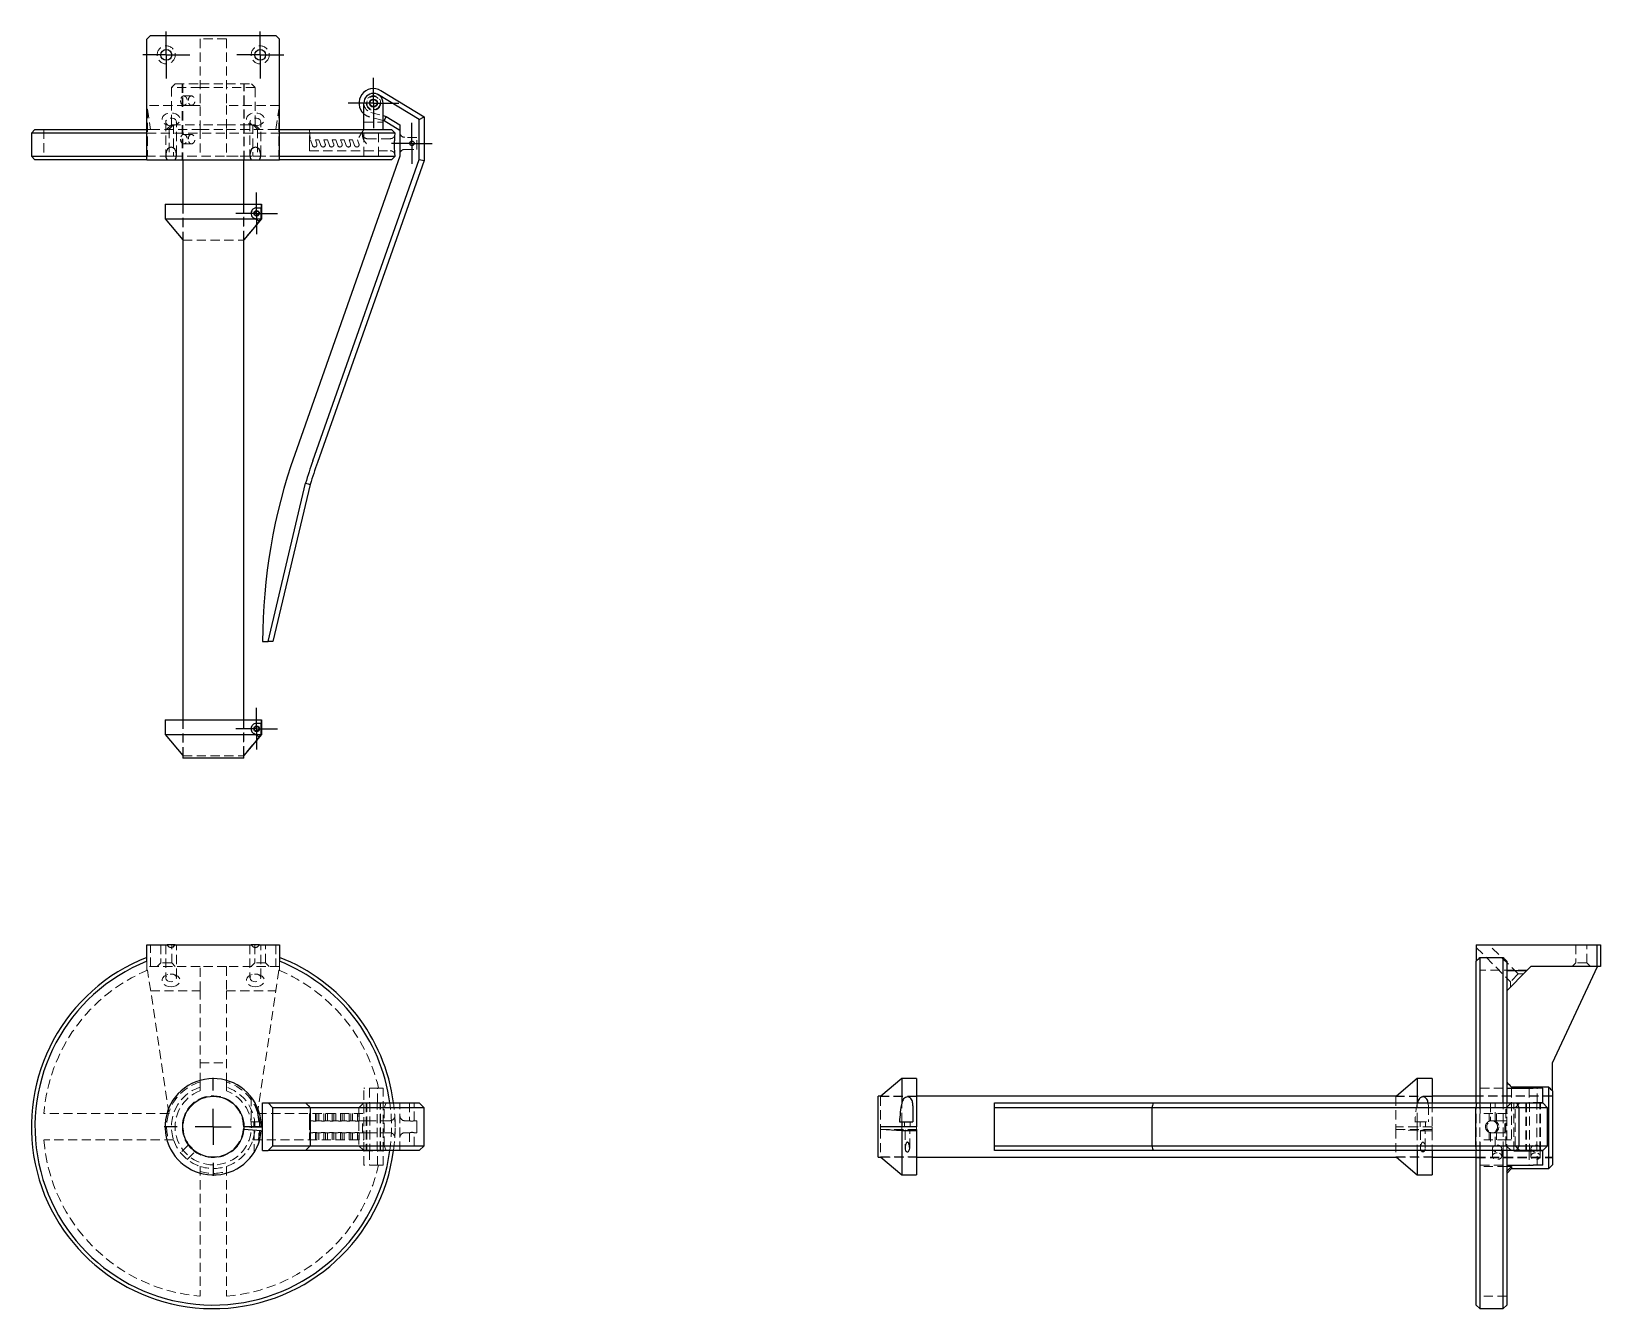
# Model space of a CAD drawing. Header units: millimetres. Extents: x 56 to 273, y 32 to 209.
import ezdxf

# ---------------------------------------------------------------- set-up
doc = ezdxf.new("R2010")
doc.units = ezdxf.units.MM
doc.linetypes.add('HIDDEN', pattern=[1.905, 1.27, -0.635])
doc.layers.add('10', color=7, linetype='Continuous')

# ---------------------------------------------------------------- blocks, each defined once
blk = doc.blocks.new('SW_CENTERMARKSYMBOL_0')
at = {"layer": '10', "color": 0}
for p, q in [((0, 5), (0, 6.78)), ((0, 0), (0, 2.5)), ((-5, 0), (-6.78, 0)), ((0, 0), (-2.5, 0)), ((0, 0), (0, -2.5)), ((0, 0), (2.5, 0)), ((5, 0), (6.78, 0)), ((0, -5), (0, -6.78))]:
    blk.add_line(p, q, dxfattribs=at)
blk = doc.blocks.new('SW_CENTERMARKSYMBOL_1')
at = {"layer": '10', "color": 0}
for p, q in [((0, 2.5), (0, 3.5)), ((0, 0), (0, 2.5)), ((-2.5, 0), (-3.5, 0)), ((0, 0), (-2.5, 0)), ((0, 0), (0, -2.5)), ((0, 0), (2.5, 0)), ((2.5, 0), (3.5, 0)), ((0, -2.5), (0, -3.5))]:
    blk.add_line(p, q, dxfattribs=at)
blk = doc.blocks.new('SW_CENTERMARKSYMBOL_2')
at = {"layer": '10', "color": 0}
for p, q in [((0, 2.5), (0, 2.82)), ((0, 0), (0, 2.5)), ((-2.5, 0), (-2.82, 0)), ((0, 0), (-2.5, 0)), ((0, 0), (0, -2.5)), ((0, 0), (2.5, 0)), ((2.5, 0), (2.82, 0)), ((0, -2.5), (0, -2.82))]:
    blk.add_line(p, q, dxfattribs=at)
blk = doc.blocks.new('SW_CENTERMARKSYMBOL_3')
at = {"layer": '10', "color": 0}
for p, q in [((0, 2.5), (0, 3.25)), ((0, 0), (0, 2.5)), ((-2.5, 0), (-3.25, 0)), ((0, 0), (-2.5, 0)), ((0, 0), (0, -2.5)), ((0, 0), (2.5, 0)), ((2.5, 0), (3.25, 0)), ((0, -2.5), (0, -3.25))]:
    blk.add_line(p, q, dxfattribs=at)
blk = doc.blocks.new('SW_CENTERMARKSYMBOL_4')
at = {"layer": '10', "color": 0}
for p, q in [((0, 2.5), (0, 3.25)), ((0, 0), (0, 2.5)), ((-2.5, 0), (-3.25, 0)), ((0, 0), (-2.5, 0)), ((0, 0), (0, -2.5)), ((0, 0), (2.5, 0)), ((2.5, 0), (3.25, 0)), ((0, -2.5), (0, -3.25))]:
    blk.add_line(p, q, dxfattribs=at)
blk = doc.blocks.new('SW_CENTERMARKSYMBOL_5')
at = {"layer": '10', "color": 0}
for p, q in [((0, 2.5), (0, 2.88)), ((0, 0), (0, 2.5)), ((-2.5, 0), (-2.88, 0)), ((0, 0), (-2.5, 0)), ((0, 0), (0, -2.5)), ((0, 0), (2.5, 0)), ((2.5, 0), (2.88, 0)), ((0, -2.5), (0, -2.88))]:
    blk.add_line(p, q, dxfattribs=at)
blk = doc.blocks.new('SW_CENTERMARKSYMBOL_6')
at = {"layer": '10', "color": 0}
for p, q in [((0, 2.5), (0, 2.88)), ((0, 0), (0, 2.5)), ((-2.5, 0), (-2.88, 0)), ((0, 0), (-2.5, 0)), ((0, 0), (0, -2.5)), ((0, 0), (2.5, 0)), ((2.5, 0), (2.88, 0)), ((0, -2.5), (0, -2.88))]:
    blk.add_line(p, q, dxfattribs=at)

msp = doc.modelspace()

# ---------------------------------------------------------------- linework, layer by layer
at = {"color": 7, "linetype": 'Continuous', "lineweight": 25}
for p, q in [((72.33, 208), (71.83, 207.5)), ((71.83, 190.8), (71.83, 207.5)), ((72.33, 208), (89.67, 208)), ((90.17, 207.5), (89.67, 208)), ((90.17, 190.8), (90.17, 207.5)), ((109.5, 196.37), (103.86, 199.81)), ((104.21, 200.38), (110.17, 196.75)), ((101.83, 195), (101.83, 198.67)), ((104.5, 195), (104.5, 198.67)), ((104.5, 196.93), (104.93, 196.81)), ((104.66, 196.19), (104.5, 196.24)), ((104.66, 196.19), (104.93, 196.81)), ((106.83, 194.87), (104.66, 196.19)), ((104.93, 196.81), (106.83, 195.66)), ((106.83, 195.66), (106.83, 191.3)), ((109.5, 196.37), (110.17, 196.75)), ((109.5, 190.84), (109.5, 196.37)), ((110.17, 196.75), (110.17, 190.73)), ((56.33, 195), (55.83, 194.5)), ((55.83, 194.5), (55.83, 191.3)), ((71.83, 194.5), (55.83, 194.5)), ((56.33, 195), (71.83, 195)), ((90.17, 195), (105.67, 195)), ((106.17, 194.5), (90.17, 194.5)), ((106.17, 194.5), (105.67, 195)), ((106.12, 194.15), (106.17, 194.4)), ((106.17, 194.4), (106.17, 194.5)), ((55.83, 191.3), (56.33, 190.8)), ((55.83, 191.3), (71.83, 191.3)), ((90.17, 191.3), (106.17, 191.3)), ((106.83, 191.3), (92.27, 150.04)), ((105.67, 190.8), (106.17, 191.3)), ((106.17, 191.4), (106.12, 191.65)), ((106.17, 191.3), (106.17, 191.4)), ((71.83, 190.8), (56.33, 190.8)), ((71.83, 190.8), (74.61, 190.8)), ((74.61, 190.8), (75.73, 190.8)), ((75.73, 190.8), (86.27, 190.8)), ((76.77, 190.8), (76.77, 184.67)), ((85.23, 184.67), (85.23, 190.8)), ((86.27, 190.8), (87.39, 190.8)), ((87.39, 190.8), (90.17, 190.8)), ((105.67, 190.8), (90.17, 190.8)), ((94.79, 149.15), (109.5, 190.84)), ((110.17, 190.73), (95.41, 148.93)), ((109.5, 190.84), (110.17, 190.73)), ((74.33, 184.67), (74.33, 182.63)), ((74.33, 184.67), (87.67, 184.67)), ((87.67, 184.67), (87.67, 182.63)), ((74.33, 182.63), (76.77, 179.73)), ((74.33, 182.63), (86.79, 182.63)), ((87.67, 182.63), (85.23, 179.73)), ((86.79, 182.63), (86.62, 182.74)), ((87.36, 182.31), (86.79, 182.63)), ((87, 184.17), (87.63, 184.17)), ((87.63, 182.63), (87.63, 184.17)), ((87.63, 182.63), (87.67, 182.63)), ((76.77, 179.73), (76.77, 113.33)), ((85.23, 113.33), (85.23, 179.73)), ((88.58, 124.13), (93.77, 146.07)), ((94.42, 145.89), (89.26, 124.13)), ((87.83, 124.13), (88.58, 124.13)), ((89.26, 124.13), (88.58, 124.13)), ((74.33, 113.33), (74.33, 111.3)), ((74.33, 113.33), (87.67, 113.33)), ((87.67, 113.33), (87.67, 111.3)), ((74.33, 111.3), (76.77, 108.39)), ((74.33, 111.3), (86.79, 111.3)), ((87.67, 111.3), (85.23, 108.39)), ((86.79, 111.3), (86.62, 111.4)), ((87.36, 110.97), (86.79, 111.3)), ((87, 112.83), (87.63, 112.83)), ((87.63, 111.3), (87.63, 112.83)), ((87.63, 111.3), (87.67, 111.3)), ((76.77, 108.39), (76.77, 108)), ((85.23, 108), (76.77, 108)), ((85.23, 108), (85.23, 108.39)), ((71.83, 79.9), (71.83, 82.17)), ((71.83, 82.17), (74.61, 82.17)), ((75.73, 82.17), (74.61, 82.17)), ((75.73, 82.17), (86.27, 82.17)), ((87.39, 82.17), (86.27, 82.17)), ((87.39, 82.17), (90.17, 82.17)), ((90.17, 82.17), (90.17, 79.9)), ((255.8, 82.17), (272.5, 82.17)), ((255.8, 82.17), (255.8, 79.9)), ((256.3, 80.44), (256.3, 60.3)), ((256.3, 80.44), (259.5, 80.44)), ((259.5, 60.3), (259.5, 80.44)), ((272.5, 79.17), (272.5, 82.17)), ((272.5, 82.17), (273, 82.17)), ((273, 82.17), (273, 79.17)), ((255.8, 60.3), (255.8, 79.9)), ((260, 79.9), (260, 60.3)), ((260, 78.64), (262.81, 78.64)), ((260, 75.83), (262.81, 78.64)), ((262.81, 78.64), (263.33, 79.17)), ((272.5, 79.17), (263.33, 79.17)), ((266.33, 65.83), (272.55, 79.17)), ((273, 79.17), (272.5, 79.17)), ((266.33, 61.96), (266.33, 65.83)), ((176.3, 63.67), (173.39, 61.23)), ((178.33, 63.67), (176.3, 63.67)), ((176.3, 63.67), (176.3, 60.3)), ((178.33, 63.67), (178.33, 57)), ((247.63, 63.67), (244.73, 61.23)), ((249.67, 63.67), (247.63, 63.67)), ((247.63, 63.67), (247.63, 60.3)), ((249.67, 63.67), (249.67, 60.3)), ((173.39, 61.23), (173, 61.23)), ((173, 57), (173, 61.23)), ((244.73, 61.23), (178.33, 61.23)), ((255.8, 61.23), (249.67, 61.23)), ((260, 62.33), (263.67, 62.33)), ((260.67, 62.49), (260.67, 62.33)), ((265.83, 62.49), (260.67, 62.49)), ((265, 62.33), (263.67, 62.33)), ((265, 60.33), (265, 62.33)), ((265.83, 51.22), (265.83, 62.49)), ((266.33, 61.96), (266.33, 51.72)), ((87, 59.91), (86.81, 60.25)), ((87.83, 53.7), (87.83, 60.3)), ((87.83, 60.3), (88.58, 60.3)), ((89.26, 59.63), (88.58, 60.3)), ((88.58, 60.3), (93.77, 60.3)), ((89.26, 54.37), (89.26, 59.63)), ((94.42, 59.63), (89.26, 59.63)), ((93.77, 60.3), (94.79, 60.3)), ((94.42, 59.63), (94.42, 54.37)), ((95.41, 59.63), (94.42, 59.63)), ((94.79, 60.3), (109.5, 60.3)), ((110.17, 59.63), (95.41, 59.63)), ((109.5, 60.3), (110.17, 59.63)), ((110.17, 54.37), (110.17, 59.63)), ((177.83, 59.91), (177.83, 57.67)), ((189.13, 59.63), (189.13, 60.3)), ((189.13, 60.3), (211.07, 60.3)), ((189.13, 54.37), (189.13, 59.63)), ((210.89, 59.63), (189.13, 59.63)), ((210.89, 59.63), (210.89, 54.37)), ((213.93, 59.63), (210.89, 59.63)), ((211.07, 60.3), (214.15, 60.3)), ((255.73, 59.63), (213.93, 59.63)), ((214.15, 60.3), (255.84, 60.3)), ((255.84, 60.3), (255.73, 59.63)), ((261.75, 59.63), (255.73, 59.63)), ((255.73, 54.37), (255.73, 59.63)), ((255.84, 60.3), (261.37, 60.3)), ((261, 60.3), (261, 60.33)), ((261, 60.33), (263.67, 60.33)), ((261.37, 60.3), (264.81, 60.3)), ((261.37, 60.3), (261.75, 59.63)), ((261.75, 54.37), (261.75, 59.63)), ((265.38, 59.63), (261.75, 59.63)), ((262.75, 60.33), (262.75, 60.3)), ((265, 60.33), (263.67, 60.33)), ((264.58, 60.3), (264.58, 60.33)), ((264.81, 60.3), (265, 60.3)), ((265.67, 59.63), (265, 60.3)), ((265.67, 59.63), (265.38, 59.63)), ((265.67, 54.37), (265.67, 59.63)), ((87.64, 56.42), (85.22, 56.63)), ((87.67, 57), (85.23, 57)), ((85.27, 56.63), (85.28, 57)), ((87.36, 57.67), (87.63, 57.67)), ((173, 52.77), (173, 57)), ((176.3, 57), (173.39, 57)), ((176.3, 56.42), (173.39, 56.63)), ((175.97, 57.67), (176.3, 57.67)), ((176.3, 57.67), (176.3, 57)), ((176.3, 57.67), (177.83, 57.67)), ((178.33, 57), (176.3, 57)), ((178.33, 56.63), (178.33, 56.42)), ((88.58, 53.7), (89.26, 54.37)), ((89.26, 54.37), (94.42, 54.37)), ((94.42, 54.37), (95.41, 54.37)), ((95.41, 54.37), (110.17, 54.37)), ((109.5, 53.7), (110.17, 54.37)), ((178.33, 56.42), (176.3, 56.42)), ((176.3, 56.42), (176.3, 50.33)), ((178.33, 56.42), (178.33, 50.33)), ((189.13, 54.37), (210.89, 54.37)), ((189.13, 53.7), (189.13, 54.37)), ((210.89, 54.37), (213.93, 54.37)), ((213.93, 54.37), (255.73, 54.37)), ((255.84, 53.7), (255.73, 54.37)), ((255.73, 54.37), (261.75, 54.37)), ((261.37, 53.7), (261.75, 54.37)), ((261.75, 54.37), (265.38, 54.37)), ((265, 53.7), (265.67, 54.37)), ((265.38, 54.37), (265.67, 54.37)), ((87.83, 53.7), (88.58, 53.7)), ((93.77, 53.7), (88.58, 53.7)), ((94.79, 53.7), (93.77, 53.7)), ((109.5, 53.7), (94.79, 53.7)), ((173, 52.77), (173.39, 52.77)), ((173.39, 52.77), (176.3, 50.33)), ((178.33, 52.77), (244.73, 52.77)), ((211.07, 53.7), (189.13, 53.7)), ((214.15, 53.7), (211.07, 53.7)), ((255.84, 53.7), (214.15, 53.7)), ((244.73, 52.77), (247.63, 50.33)), ((247.63, 53.7), (247.63, 50.33)), ((249.67, 53.7), (249.67, 50.33)), ((249.67, 52.77), (255.8, 52.77)), ((255.8, 32.33), (255.8, 53.7)), ((261.37, 53.7), (255.84, 53.7)), ((256.3, 53.7), (256.3, 31.83)), ((259.5, 31.83), (259.5, 53.7)), ((260, 53.7), (260, 32.33)), ((261, 53.67), (261, 53.7)), ((261, 53.67), (263.67, 53.67)), ((264.81, 53.7), (261.37, 53.7)), ((262.75, 53.7), (262.75, 53.67)), ((265, 53.67), (263.67, 53.67)), ((264.58, 53.67), (264.58, 53.7)), ((265, 53.7), (264.81, 53.7)), ((265, 51.67), (265, 53.67)), ((176.3, 50.33), (178.33, 50.33)), ((247.63, 50.33), (249.67, 50.33)), ((260, 51.67), (263.67, 51.67)), ((260.67, 51.51), (260, 51.51)), ((260, 50.55), (260.67, 51.22)), ((260.67, 51.51), (260.67, 51.22)), ((260.67, 51.22), (265.83, 51.22)), ((265, 51.67), (263.67, 51.67)), ((265.83, 51.22), (266.33, 51.72)), ((255.8, 32.33), (256.3, 31.83)), ((256.3, 31.83), (259.5, 31.83)), ((259.5, 31.83), (260, 32.33))]:
    msp.add_line(p, q, dxfattribs=at)
at = {"color": 7, "linetype": 'HIDDEN', "lineweight": 18}
for p, q in [((82.83, 207.55), (79.17, 207.55)), ((79.17, 207.55), (79.17, 198.33)), ((82.83, 207.55), (82.83, 198.33)), ((75.72, 201.33), (75.22, 200.83)), ((79.17, 200.83), (75.22, 200.83)), ((75.22, 200.83), (75.22, 195.67)), ((75.72, 201.33), (79.17, 201.33)), ((76.72, 201.33), (76.72, 190.8)), ((76.77, 201.33), (76.77, 190.8)), ((79.17, 201.33), (82.83, 201.33)), ((79.17, 200.83), (82.83, 200.83)), ((82.83, 201.33), (86.28, 201.33)), ((86.78, 200.83), (82.83, 200.83)), ((85.23, 190.8), (85.23, 201.33)), ((85.28, 190.8), (85.28, 201.33)), ((86.78, 200.83), (86.28, 201.33)), ((86.78, 195.67), (86.78, 200.83)), ((79.17, 198.33), (71.83, 198.33)), ((71.91, 197.84), (71.91, 191.33)), ((71.91, 197.84), (72.33, 195)), ((77.97, 199.65), (76.91, 199.65)), ((76.91, 198.35), (77.97, 198.35)), ((79.17, 195), (79.17, 198.33)), ((82.83, 198.33), (82.83, 195)), ((90.17, 198.33), (82.83, 198.33)), ((89.67, 195), (90.09, 197.84)), ((90.09, 197.84), (90.09, 191.33)), ((74.42, 196.06), (74.42, 191.5)), ((75.22, 195.67), (74.55, 195)), ((75.22, 195.67), (79.17, 195.67)), ((75.51, 195.67), (75.51, 191.33)), ((75.92, 191.5), (75.92, 196.06)), ((82.83, 195.67), (79.17, 195.67)), ((82.83, 195.67), (86.78, 195.67)), ((86.08, 196.06), (86.08, 191.5)), ((86.49, 195.67), (86.49, 191.33)), ((87.45, 195), (86.78, 195.67)), ((87.58, 191.5), (87.58, 196.06)), ((101.83, 196), (104.5, 196)), ((104.5, 196.24), (102.65, 196.73)), ((102.82, 197.38), (104.5, 196.93)), ((57.57, 195), (57.57, 191.33)), ((72.33, 195), (71.83, 195)), ((71.83, 194.5), (90.17, 194.5)), ((72.33, 195), (79.17, 195)), ((74.88, 195.06), (74.88, 191.33)), ((77.97, 194.32), (76.91, 194.32)), ((79.17, 195), (82.83, 195)), ((79.17, 194.99), (79.17, 191.33)), ((82.83, 195), (89.67, 195)), ((82.83, 194.99), (82.83, 191.33)), ((87.12, 195.06), (87.12, 191.33)), ((89.67, 195), (90.17, 195)), ((94.33, 195), (94.45, 193.57)), ((94.33, 192.9), (94.33, 195)), ((94.74, 192.79), (94.45, 193.57)), ((95.33, 193.01), (95.13, 193.57)), ((95.62, 193.57), (95.13, 193.57)), ((95.9, 192.79), (95.62, 193.57)), ((96.5, 193.01), (96.29, 193.57)), ((96.79, 193.57), (96.29, 193.57)), ((97.07, 192.79), (96.79, 193.57)), ((97.66, 193.01), (97.46, 193.57)), ((97.95, 193.57), (97.46, 193.57)), ((98.24, 192.79), (97.95, 193.57)), ((98.83, 193.01), (98.63, 193.57)), ((99.12, 193.57), (98.63, 193.57)), ((99.4, 192.79), (99.12, 193.57)), ((100, 193.01), (99.79, 193.57)), ((100.29, 193.57), (99.79, 193.57)), ((100.57, 192.79), (100.29, 193.57)), ((101.83, 195), (100.96, 193.57)), ((101.16, 193.01), (100.96, 193.57)), ((101.67, 194.15), (101.67, 194.73)), ((101.83, 191.33), (101.83, 195)), ((105.51, 193.73), (102.33, 193.73)), ((103.89, 191.33), (103.89, 195)), ((106.12, 194.15), (106.12, 194.15)), ((109.17, 193.92), (107.5, 193.92)), ((109.17, 192.25), (109.17, 193.92)), ((71.91, 191.33), (57.57, 191.33)), ((90.17, 191.3), (71.83, 191.3)), ((74.88, 191.33), (71.91, 191.33)), ((75.51, 191.33), (74.88, 191.33)), ((75.51, 191.33), (79.17, 191.33)), ((76.91, 193.02), (77.97, 193.02)), ((82.83, 191.33), (86.49, 191.33)), ((86.49, 191.33), (87.12, 191.33)), ((90.09, 191.33), (87.12, 191.33)), ((103.89, 191.33), (90.09, 191.33)), ((94.33, 192.9), (94.33, 192.07)), ((94.33, 192.07), (105.51, 192.07)), ((106.12, 191.64), (106.12, 191.65)), ((107.5, 192.25), (109.17, 192.25)), ((76.77, 184.67), (76.77, 179.73)), ((76.82, 184.67), (76.82, 179.67)), ((85.17, 179.67), (85.17, 184.67)), ((85.18, 179.67), (85.18, 184.67)), ((85.23, 179.73), (85.23, 184.67)), ((87.64, 184.67), (87.64, 182.63)), ((87.64, 182.63), (85.17, 179.67)), ((87.63, 182.63), (86.79, 182.63)), ((76.77, 179.73), (76.82, 179.67)), ((76.82, 179.67), (85.18, 179.67)), ((85.23, 179.73), (85.18, 179.67)), ((76.77, 113.33), (76.77, 108.39)), ((76.82, 113.33), (76.82, 108.33)), ((85.17, 108.33), (85.17, 113.33)), ((85.18, 108.33), (85.18, 113.33)), ((85.23, 108.39), (85.23, 113.33)), ((87.64, 113.33), (87.64, 111.3)), ((87.64, 111.3), (85.17, 108.33)), ((87.63, 111.3), (86.79, 111.3)), ((76.77, 108.39), (76.82, 108.33)), ((76.82, 108.33), (85.18, 108.33)), ((85.23, 108.39), (85.18, 108.33)), ((72.33, 79.17), (72.33, 82.17)), ((73.75, 82.17), (73.75, 79.67)), ((74.42, 82.17), (74.42, 77.61)), ((75.25, 79.67), (75.25, 82.17)), ((75.92, 77.61), (75.92, 82.17)), ((86.08, 82.17), (86.08, 77.61)), ((86.75, 82.17), (86.75, 79.67)), ((87.58, 77.61), (87.58, 82.17)), ((88.25, 79.67), (88.25, 82.17)), ((89.67, 82.17), (89.67, 79.17)), ((255.8, 81.81), (260.53, 77.07)), ((261.6, 78.14), (257.56, 82.17)), ((269.58, 82.17), (269.58, 79.67)), ((271.08, 79.67), (271.08, 82.17)), ((71.83, 79.9), (71.83, 78.64)), ((79.17, 79.17), (71.83, 79.17)), ((74.88, 58.83), (71.91, 78.67)), ((73.75, 79.67), (73.25, 79.17)), ((75.25, 79.67), (73.75, 79.67)), ((75.75, 79.17), (75.25, 79.67)), ((79.17, 75.83), (79.17, 79.17)), ((82.83, 79.17), (79.17, 79.17)), ((82.83, 79.17), (82.83, 75.83)), ((90.17, 79.17), (82.83, 79.17)), ((86.75, 79.67), (86.25, 79.17)), ((88.25, 79.67), (86.75, 79.67)), ((90.09, 78.67), (87.12, 58.83)), ((88.75, 79.17), (88.25, 79.67)), ((90.17, 78.64), (90.17, 79.9)), ((256.33, 62.33), (256.33, 78.67)), ((262.84, 78.67), (256.33, 78.67)), ((269.58, 79.67), (269.08, 79.17)), ((271.08, 79.67), (269.58, 79.67)), ((271.58, 79.17), (271.08, 79.67)), ((261.6, 78.14), (260.53, 77.07)), ((260.53, 77.07), (260.53, 76.37)), ((262.3, 78.14), (261.6, 78.14)), ((72.33, 75.83), (79.17, 75.83)), ((79.17, 63.18), (79.17, 75.83)), ((82.83, 75.83), (89.67, 75.83)), ((82.83, 63.18), (82.83, 75.83)), ((79.17, 65.83), (82.83, 65.83)), ((86.23, 61.13), (86.23, 57.67)), ((101.83, 58.83), (101.83, 62.33)), ((103.89, 62.33), (101.83, 62.33)), ((102.62, 62.33), (102.62, 60.33)), ((103.72, 60.33), (103.72, 62.33)), ((103.89, 62.33), (104.5, 62.33)), ((104.5, 51.67), (104.5, 62.33)), ((173.39, 61.23), (173.33, 61.18)), ((173.33, 61.18), (173.33, 57)), ((178.33, 61.18), (173.33, 61.18)), ((178.33, 61.23), (173.39, 61.23)), ((244.73, 61.23), (244.67, 61.18)), ((244.67, 61.18), (244.67, 57)), ((249.67, 61.18), (244.67, 61.18)), ((249.67, 61.23), (244.73, 61.23)), ((266.33, 61.28), (255.8, 61.28)), ((266.33, 61.23), (255.8, 61.23)), ((256.33, 62.33), (260, 62.33)), ((256.33, 58.83), (256.33, 62.33)), ((260.67, 62.33), (260.67, 55.17)), ((263.12, 62.33), (263.12, 60.33)), ((264.22, 60.33), (264.22, 62.33)), ((74.88, 58.83), (57.57, 58.83)), ((87.12, 58.83), (101.83, 58.83)), ((94.33, 57.83), (94.33, 58.83)), ((94.45, 57.83), (94.45, 58.83)), ((95.13, 57.83), (95.13, 58.83)), ((95.35, 57.83), (95.35, 58.83)), ((95.62, 57.83), (95.62, 58.83)), ((96.29, 57.83), (96.29, 58.83)), ((96.52, 57.83), (96.52, 58.83)), ((96.79, 57.83), (96.79, 58.83)), ((97.46, 57.83), (97.46, 58.83)), ((97.68, 57.83), (97.68, 58.83)), ((97.95, 57.83), (97.95, 58.83)), ((98.63, 57.83), (98.63, 58.83)), ((98.85, 57.83), (98.85, 58.83)), ((99.12, 57.83), (99.12, 58.83)), ((99.79, 57.83), (99.79, 58.83)), ((100.02, 57.83), (100.02, 58.83)), ((100.29, 57.83), (100.29, 58.83)), ((100.96, 57.83), (100.96, 58.83)), ((101.83, 60.3), (101.17, 59.63)), ((101.17, 59.63), (101.17, 54.37)), ((101.18, 57.83), (101.18, 58.83)), ((101.83, 60.33), (104.5, 60.33)), ((101.83, 55.17), (101.83, 58.83)), ((102.17, 60.3), (102.17, 53.7)), ((102.25, 60.33), (102.25, 53.67)), ((102.67, 60.33), (102.67, 53.67)), ((103.67, 53.67), (103.67, 60.33)), ((104.08, 53.67), (104.08, 60.33)), ((104.17, 53.7), (104.17, 60.3)), ((104.66, 59.63), (104.93, 60.3)), ((104.66, 54.37), (104.66, 59.63)), ((106.83, 53.7), (106.83, 60.3)), ((108.18, 60.3), (108.18, 57.83)), ((108.82, 57.83), (108.82, 60.3)), ((176.3, 57.67), (176.3, 60.3)), ((247.63, 57.67), (247.63, 60.3)), ((249.17, 59.91), (249.11, 60.3)), ((249.17, 59.91), (249.17, 57.67)), ((249.67, 60.3), (249.67, 57)), ((255.8, 53.7), (255.8, 60.3)), ((256.3, 53.7), (256.3, 60.3)), ((260, 58.83), (256.33, 58.83)), ((257.58, 58.83), (257.58, 57.77)), ((257.77, 60.3), (257.77, 57.77)), ((258.4, 57.75), (258.4, 60.3)), ((258.57, 57.83), (258.57, 58.83)), ((259.5, 53.7), (259.5, 60.3)), ((260.66, 60.3), (259.87, 59.63)), ((259.87, 54.37), (259.87, 59.63)), ((260, 60.3), (260, 53.7)), ((261, 53.7), (261, 60.3)), ((261.19, 59.63), (261.81, 60.3)), ((261.19, 54.37), (261.19, 59.63)), ((262.67, 60.3), (262.67, 53.7)), ((262.75, 60.3), (262.75, 53.7)), ((263.17, 60.33), (263.17, 53.67)), ((264.17, 53.67), (264.17, 60.33)), ((264.58, 53.7), (264.58, 60.3)), ((264.67, 53.7), (264.67, 60.3)), ((85.22, 56.63), (85.17, 56.64)), ((85.23, 57), (85.18, 57)), ((86.62, 57.67), (86.23, 57.67)), ((86.62, 57.67), (87.36, 57.67)), ((86.62, 57.67), (86.62, 57)), ((86.68, 56.5), (86.68, 53.52)), ((87.38, 57), (87.38, 57.67)), ((94.7, 57.83), (94.33, 57.83)), ((94.33, 57.83), (94.33, 56.17)), ((95.33, 57.83), (95.13, 57.83)), ((95.35, 57.83), (95.33, 57.83)), ((95.86, 57.83), (95.35, 57.83)), ((96.5, 57.83), (96.29, 57.83)), ((96.52, 57.83), (96.5, 57.83)), ((97.03, 57.83), (96.52, 57.83)), ((97.66, 57.83), (97.46, 57.83)), ((97.68, 57.83), (97.66, 57.83)), ((98.2, 57.83), (97.68, 57.83)), ((98.83, 57.83), (98.63, 57.83)), ((98.85, 57.83), (98.83, 57.83)), ((99.36, 57.83), (98.85, 57.83)), ((100, 57.83), (99.79, 57.83)), ((100.02, 57.83), (100, 57.83)), ((100.53, 57.83), (100.02, 57.83)), ((101.16, 57.83), (100.96, 57.83)), ((101.18, 57.83), (101.16, 57.83)), ((102.33, 57.83), (101.18, 57.83)), ((101.67, 56.17), (101.67, 57.83)), ((105.45, 57.83), (102.33, 57.83)), ((106.09, 58.28), (106.08, 58.28)), ((108.19, 57.83), (107.5, 57.83)), ((108.5, 57.77), (108.53, 57.77)), ((109.17, 57.83), (108.81, 57.83)), ((109.17, 57), (109.17, 57.83)), ((109.17, 56.17), (109.17, 57)), ((173.33, 56.64), (173.33, 57)), ((173.39, 57), (173.33, 57)), ((173.33, 56.64), (173.33, 52.82)), ((173.39, 56.63), (173.33, 56.64)), ((173.33, 56.64), (178.33, 56.64)), ((176.3, 56.42), (176.3, 57)), ((176.68, 57.67), (176.68, 57)), ((176.75, 56.48), (176.75, 54.09)), ((177.38, 54.1), (177.38, 56.48)), ((177.45, 57), (177.45, 57.67)), ((178.33, 56.64), (178.33, 57)), ((178.33, 56.64), (178.33, 56.63)), ((244.67, 56.64), (244.67, 57)), ((247.63, 57), (244.67, 57)), ((244.67, 56.64), (244.67, 52.82)), ((247.63, 56.42), (244.67, 56.64)), ((244.67, 56.64), (249.67, 56.64)), ((247.31, 57.67), (247.63, 57.67)), ((247.63, 57.67), (247.63, 57)), ((247.63, 57.67), (249.17, 57.67)), ((247.63, 56.42), (247.63, 57)), ((249.67, 57), (247.63, 57)), ((248.02, 57.67), (248.02, 57)), ((248.08, 56.48), (248.08, 54.09)), ((248.72, 54.1), (248.72, 56.48)), ((248.78, 57), (248.78, 57.67)), ((249.67, 56.64), (249.67, 57)), ((249.67, 56.64), (249.67, 56.42)), ((259.15, 57.83), (259.73, 57.83)), ((259.73, 56.17), (259.73, 57.83)), ((260, 57.83), (259.73, 57.83)), ((75.51, 55.17), (57.57, 55.17)), ((77.55, 54.47), (76.48, 53.4)), ((86.49, 55.17), (101.83, 55.17)), ((87.32, 54.87), (87.32, 56.45)), ((94.7, 56.17), (94.33, 56.17)), ((94.33, 55.17), (94.33, 56.17)), ((94.45, 55.17), (94.45, 56.17)), ((95.13, 55.17), (95.13, 56.17)), ((95.33, 56.17), (95.13, 56.17)), ((95.35, 56.17), (95.33, 56.17)), ((95.86, 56.17), (95.35, 56.17)), ((95.35, 55.17), (95.35, 56.17)), ((95.62, 55.17), (95.62, 56.17)), ((96.29, 55.17), (96.29, 56.17)), ((96.5, 56.17), (96.29, 56.17)), ((96.52, 56.17), (96.5, 56.17)), ((97.03, 56.17), (96.52, 56.17)), ((96.52, 55.17), (96.52, 56.17)), ((96.79, 55.17), (96.79, 56.17)), ((97.46, 55.17), (97.46, 56.17)), ((97.66, 56.17), (97.46, 56.17)), ((97.68, 56.17), (97.66, 56.17)), ((98.2, 56.17), (97.68, 56.17)), ((97.68, 55.17), (97.68, 56.17)), ((97.95, 55.17), (97.95, 56.17)), ((98.63, 55.17), (98.63, 56.17)), ((98.83, 56.17), (98.63, 56.17)), ((98.85, 56.17), (98.83, 56.17)), ((99.36, 56.17), (98.85, 56.17)), ((98.85, 55.17), (98.85, 56.17)), ((99.12, 55.17), (99.12, 56.17)), ((99.79, 55.17), (99.79, 56.17)), ((100, 56.17), (99.79, 56.17)), ((100.02, 56.17), (100, 56.17)), ((100.53, 56.17), (100.02, 56.17)), ((100.02, 55.17), (100.02, 56.17)), ((100.29, 55.17), (100.29, 56.17)), ((100.96, 55.17), (100.96, 56.17)), ((101.16, 56.17), (100.96, 56.17)), ((101.18, 56.17), (101.16, 56.17)), ((101.17, 54.37), (101.83, 53.7)), ((102.33, 56.17), (101.18, 56.17)), ((101.18, 55.17), (101.18, 56.17)), ((101.83, 51.67), (101.83, 55.17)), ((102.33, 56.17), (105.45, 56.17)), ((104.93, 53.7), (104.66, 54.37)), ((106.09, 55.71), (106.09, 55.72)), ((107.5, 56.17), (108.19, 56.17)), ((108.18, 56.17), (108.18, 54.33)), ((108.82, 54.33), (108.18, 54.33)), ((108.5, 56.23), (108.47, 56.23)), ((108.81, 56.17), (109.17, 56.17)), ((108.82, 54.33), (108.82, 56.17)), ((249.67, 56.42), (247.63, 56.42)), ((247.63, 56.42), (247.63, 53.7)), ((249.67, 56.42), (249.67, 53.7)), ((256.33, 51.67), (256.33, 55.17)), ((260, 55.17), (256.33, 55.17)), ((257.58, 56.23), (257.58, 55.17)), ((257.77, 56.23), (257.77, 54.33)), ((258.4, 54.33), (257.77, 54.33)), ((258.4, 54.33), (258.4, 56.25)), ((258.57, 55.17), (258.57, 56.17)), ((259.15, 56.17), (259.73, 56.17)), ((260, 56.17), (259.73, 56.17)), ((259.87, 54.37), (260.66, 53.7)), ((261.81, 53.7), (261.19, 54.37)), ((77.4, 52.48), (78.47, 53.55)), ((101.83, 53.67), (104.5, 53.67)), ((102.62, 53.67), (102.62, 51.67)), ((103.72, 51.67), (103.72, 53.67)), ((173.33, 52.82), (173.39, 52.77)), ((173.33, 52.82), (178.33, 52.82)), ((173.39, 52.77), (178.33, 52.77)), ((244.67, 52.82), (244.73, 52.77)), ((244.67, 52.82), (249.67, 52.82)), ((244.73, 52.77), (249.67, 52.77)), ((255.8, 52.77), (266.33, 52.77)), ((255.8, 52.72), (266.33, 52.72)), ((258.02, 53.97), (258.02, 52.91)), ((259.32, 52.91), (259.32, 53.97)), ((263.12, 53.67), (263.12, 51.67)), ((263.35, 53.97), (263.35, 52.91)), ((264.22, 51.67), (264.22, 53.67)), ((264.65, 52.91), (264.65, 53.97)), ((79.17, 51.51), (79.17, 33.57)), ((82.83, 51.51), (82.83, 33.57)), ((103.89, 51.67), (101.83, 51.67)), ((103.89, 51.67), (104.5, 51.67)), ((256.33, 51.67), (260, 51.67)), ((256.33, 33.57), (256.33, 51.67)), ((260, 51.51), (256.33, 51.51)), ((260, 33.57), (256.33, 33.57))]:
    msp.add_line(p, q, dxfattribs=at)
at = {"color": 7, "linetype": 'HIDDEN', "lineweight": 18, "flags": 128}
for points in [[(75.17, 195.53), (75.52, 195.57), (75.84, 195.67), (76.11, 195.84), (76.3, 196.05), (76.4, 196.29), (76.4, 196.54), (76.3, 196.79), (76.11, 197), (75.84, 197.16), (75.52, 197.27), (75.17, 197.3), (74.81, 197.27), (74.49, 197.16), (74.22, 197), (74.03, 196.79), (73.93, 196.54), (73.93, 196.29), (74.03, 196.05), (74.22, 195.84), (74.49, 195.67), (74.81, 195.57), (75.17, 195.53)], [(75.17, 195.53), (74.9, 195.57), (74.66, 195.67), (74.5, 195.83), (74.42, 196.02), (74.45, 196.21), (74.57, 196.38), (74.77, 196.52), (75.03, 196.59), (75.3, 196.59), (75.56, 196.52), (75.77, 196.38), (75.89, 196.21), (75.91, 196.02), (75.84, 195.83), (75.67, 195.67), (75.44, 195.57), (75.17, 195.53)], [(86.83, 195.53), (87.19, 195.57), (87.51, 195.67), (87.78, 195.84), (87.97, 196.05), (88.07, 196.29), (88.07, 196.54), (87.97, 196.79), (87.78, 197), (87.51, 197.16), (87.19, 197.27), (86.83, 197.3), (86.48, 197.27), (86.16, 197.16), (85.89, 197), (85.7, 196.79), (85.6, 196.54), (85.6, 196.29), (85.7, 196.05), (85.89, 195.84), (86.16, 195.67), (86.48, 195.57), (86.83, 195.53)], [(86.83, 195.53), (86.56, 195.57), (86.33, 195.67), (86.16, 195.83), (86.09, 196.02), (86.11, 196.21), (86.23, 196.38), (86.44, 196.52), (86.7, 196.59), (86.97, 196.59), (87.23, 196.52), (87.43, 196.38), (87.55, 196.21), (87.58, 196.02), (87.5, 195.83), (87.34, 195.67), (87.1, 195.57), (86.83, 195.53)], [(75.17, 76.37), (75.52, 76.4), (75.84, 76.51), (76.11, 76.67), (76.3, 76.88), (76.4, 77.13), (76.4, 77.38), (76.3, 77.62), (76.11, 77.83), (75.84, 78), (75.52, 78.1), (75.17, 78.14), (74.81, 78.1), (74.49, 78), (74.22, 77.83), (74.03, 77.62), (73.93, 77.38), (73.93, 77.13), (74.03, 76.88), (74.22, 76.67), (74.49, 76.51), (74.81, 76.4), (75.17, 76.37)], [(75.17, 77.07), (74.9, 77.11), (74.66, 77.21), (74.5, 77.37), (74.42, 77.56), (74.45, 77.75), (74.57, 77.92), (74.77, 78.06), (75.03, 78.13), (75.3, 78.13), (75.56, 78.06), (75.77, 77.92), (75.89, 77.75), (75.91, 77.56), (75.84, 77.37), (75.67, 77.21), (75.44, 77.11), (75.17, 77.07)], [(86.83, 76.37), (87.19, 76.4), (87.51, 76.51), (87.78, 76.67), (87.97, 76.88), (88.07, 77.13), (88.07, 77.38), (87.97, 77.62), (87.78, 77.83), (87.51, 78), (87.19, 78.1), (86.83, 78.14), (86.48, 78.1), (86.16, 78), (85.89, 77.83), (85.7, 77.62), (85.6, 77.38), (85.6, 77.13), (85.7, 76.88), (85.89, 76.67), (86.16, 76.51), (86.48, 76.4), (86.83, 76.37)], [(86.83, 77.07), (86.56, 77.11), (86.33, 77.21), (86.16, 77.37), (86.09, 77.56), (86.11, 77.75), (86.23, 77.92), (86.44, 78.06), (86.7, 78.13), (86.97, 78.13), (87.23, 78.06), (87.43, 77.92), (87.55, 77.75), (87.58, 77.56), (87.5, 77.37), (87.34, 77.21), (87.1, 77.11), (86.83, 77.07)], [(257.12, 57.29), (257.07, 57), (257.07, 56.99)], [(257.07, 56.92), (257.13, 56.68), (257.13, 56.67)], [(258.25, 57.76), (258.49, 57.59), (258.49, 57.58)], [(258.65, 56.63), (258.49, 56.41), (258.47, 56.39)]]:
    msp.add_lwpolyline(points, dxfattribs=at)
at = {"color": 7, "linetype": 'Continuous', "lineweight": 25, "flags": 128}
for points in [[(87.36, 182.31), (87.51, 182.49), (87.63, 182.63)], [(93.77, 146.07), (94.13, 145.97), (94.42, 145.89)], [(87.36, 110.97), (87.51, 111.16), (87.63, 111.3)], [(93.77, 60.3), (94.13, 59.93), (94.42, 59.63)], [(211.07, 60.3), (210.97, 59.93), (210.89, 59.63)], [(94.42, 54.37), (94.05, 53.99), (93.77, 53.7)], [(210.89, 54.37), (210.99, 53.99), (211.07, 53.7)]]:
    msp.add_lwpolyline(points, dxfattribs=at)
at = {"color": 7, "linetype": 'HIDDEN', "lineweight": 18}
for centre, radius in [((74.5, 205.33), 1.25), ((87.5, 205.33), 1.25), ((103.17, 198.67), 1), ((103.17, 198.67), 0.917), ((258.09, 57), 0.833)]:
    msp.add_circle(centre, radius, dxfattribs=at)
at = {"color": 7, "linetype": 'Continuous', "lineweight": 25}
for centre, radius in [((74.5, 205.33), 0.75), ((87.5, 205.33), 0.75), ((103.17, 198.67), 0.55), ((103.17, 198.67), 0.5), ((108.5, 193.09), 0.317), ((87, 183.4), 0.383), ((87, 183.4), 0.317), ((87, 112.07), 0.383), ((87, 112.07), 0.317), ((81, 57), 4.23)]:
    msp.add_circle(centre, radius, dxfattribs=at)
for centre, radius, start, end in [((103.17, 198.67), 2, 58.6795, 228.1897), ((103.17, 198.67), 1.33, 0, 180), ((165.67, 124.13), 77.83, 160.5604, 180), ((165.67, 124.13), 75.17, 160.5604, 163.0338), ((165.67, 124.13), 74.5, 160.5604, 163.0175), ((81, 57), 25.17, 111.3607, 352.4653), ((81, 57), 25.17, 7.5347, 68.6393), ((81, 57), 24.67, 111.8157, 352.3117), ((81, 57), 24.67, 7.6883, 68.1843), ((81, 57), 6.67, 29.6358, 355), ((81, 57), 6.67, 5.7392, 25.8419), ((81, 57), 6.67, 0, 5.7392)]:
    msp.add_arc(centre, radius, start, end, dxfattribs=at)
at = {"color": 7, "linetype": 'HIDDEN', "lineweight": 18}
for centre, radius, start, end in [((81, 176.17), 23.5, 112.7621, 112.9589), ((81, 176.17), 23.5, 67.0411, 67.2379), ((103.17, 198.67), 1.33, 180, 254.9982), ((103.17, 198.67), 2, 228.1897, 254.9982), ((102.33, 194.4), 0.667, 180, 270), ((107.5, 194.59), 0.667, 180, 270), ((95.03, 192.9), 0.317, 200, 20), ((96.2, 192.9), 0.317, 200, 20), ((97.37, 192.9), 0.317, 200, 20), ((98.53, 192.9), 0.317, 200, 20), ((99.7, 192.9), 0.317, 200, 20), ((100.87, 192.9), 0.317, 200, 20), ((107.5, 191.59), 0.667, 90, 180), ((81, 57), 23.5, 112.7621, 175.5256), ((81, 57), 23.5, 13.1176, 67.2379), ((81, 57), 6.45, 106.5133, 162.2352), ((81, 57), 6.45, 17.7648, 73.4867), ((81, 57), 5.78, 108.4818, 198.4818), ((81, 57), 5.28, 110.3041, 69.6959), ((81, 57), 4.28, 0, 355), ((81, 57), 4.18, 0, 355), ((81, 57), 5.78, 341.5182, 71.5182), ((81, 57), 6.45, 163.4867, 196.5133), ((81, 57), 6.45, 343.4867, 16.5133), ((81, 57), 24.67, 352.3117, 7.6883), ((81, 57), 25.17, 352.4653, 7.5347), ((107.5, 58.5), 0.667, 180, 270), ((81, 57), 23.5, 184.4744, 265.5256), ((81, 57), 5.78, 198.4818, 251.5182), ((81, 57), 5.78, 288.4818, 341.5182), ((107.5, 55.5), 0.667, 90, 180), ((81, 57), 5.78, 251.5182, 288.4818), ((81, 57), 6.45, 253.4867, 286.5133), ((81, 57), 23.5, 274.4744, 346.8824)]:
    msp.add_arc(centre, radius, start, end, dxfattribs=at)
at = {"color": 7, "linetype": 'Continuous', "lineweight": 25}
for centre, major_axis, ratio, start_param, end_param in [((75.17, 191.5), (0, 1.06), 0.707107, 3.987667, 8.578703), ((86.83, 191.5), (0, 1.06), 0.707107, 3.987667, 8.578703), ((75.17, 82.87), (0, -1.06), 0.707107, 5.437111, 7.12926), ((86.83, 82.87), (0, -1.06), 0.707107, 5.437111, 7.12926), ((75.03, 57), (12.35, 0), 0.875462, 0.061688, 0.309778), ((183.09, 57), (0, 10.81), 0.659481, 1.261018, 1.509108), ((179.65, 57), (0, 6.67), 0.57735, 1.001907, 1.053553), ((250.98, 57), (0, 6.67), 0.57735, 1.001907, 1.053553)]:
    msp.add_ellipse(centre, major_axis=major_axis, ratio=ratio, start_param=start_param, end_param=end_param, dxfattribs=at)
at = {"color": 7, "linetype": 'HIDDEN', "lineweight": 18}
for centre, major_axis, ratio, start_param, end_param in [((254.43, 57), (0, 10.81), 0.659481, 1.261018, 1.509108), ((94.7, 57), (0, 0.833), 0.36397, 6.152849, 6.283185), ((95.86, 57), (0, 0.833), 0.36397, 6.152849, 6.283185), ((97.03, 57), (0, 0.833), 0.36397, 6.152849, 6.283185), ((98.2, 57), (0, 0.833), 0.36397, 6.152849, 6.283185), ((99.36, 57), (0, 0.833), 0.36397, 6.152849, 6.283185), ((100.53, 57), (0, 0.833), 0.36397, 6.152849, 6.283185), ((94.7, 57), (0, 0.833), 0.36397, 3.141593, 3.271929), ((95.86, 57), (0, 0.833), 0.36397, 3.141593, 3.271929), ((97.03, 57), (0, 0.833), 0.36397, 3.141593, 3.271929), ((98.2, 57), (0, 0.833), 0.36397, 3.141593, 3.271929), ((99.36, 57), (0, 0.833), 0.36397, 3.141593, 3.271929), ((100.53, 57), (0, 0.833), 0.36397, 3.141593, 3.271929)]:
    msp.add_ellipse(centre, major_axis=major_axis, ratio=ratio, start_param=start_param, end_param=end_param, dxfattribs=at)
at = {"color": 7, "linetype": 'Continuous', "lineweight": 25}
msp.add_ellipse((177.07, 56.48), major_axis=(0.317, 0), ratio=0.087489, dxfattribs=at)
at = {"color": 7, "linetype": 'HIDDEN', "lineweight": 18}
msp.add_ellipse((248.4, 56.48), major_axis=(0.317, 0), ratio=0.087489, dxfattribs=at)
for points, knots in [([(76.48, 199), (76.48, 199.17), (76.52, 199.34), (76.64, 199.52), (76.69, 199.57), (76.79, 199.63), (76.85, 199.65), (76.97, 199.65), (77.03, 199.63), (77.15, 199.57), (77.2, 199.52), (77.34, 199.34), (77.4, 199.17), (77.4, 198.91), (77.38, 198.83), (77.33, 198.67), (77.29, 198.6), (77.2, 198.48), (77.15, 198.43), (77.03, 198.37), (76.97, 198.35), (76.79, 198.35), (76.68, 198.42), (76.56, 198.6), (76.53, 198.67), (76.49, 198.83), (76.48, 198.91), (76.48, 199)], [0, 0, 0, 0, 0.125, 0.125, 0.1875, 0.1875, 0.25, 0.25, 0.3125, 0.3125, 0.375, 0.375, 0.5, 0.5, 0.5625, 0.5625, 0.625, 0.625, 0.6875, 0.6875, 0.75, 0.75, 0.875, 0.875, 0.9375, 0.9375, 1, 1, 1, 1]), ([(77.55, 199), (77.55, 198.91), (77.56, 198.83), (77.6, 198.67), (77.63, 198.6), (77.74, 198.42), (77.85, 198.35), (78.03, 198.35), (78.09, 198.37), (78.21, 198.43), (78.27, 198.48), (78.36, 198.6), (78.4, 198.67), (78.45, 198.83), (78.47, 198.91), (78.47, 199.17), (78.41, 199.34), (78.22, 199.58), (78.09, 199.65), (77.91, 199.65), (77.85, 199.63), (77.75, 199.57), (77.7, 199.52), (77.59, 199.34), (77.55, 199.17), (77.55, 199)], [0, 0, 0, 0, 0.0625, 0.0625, 0.125, 0.125, 0.25, 0.25, 0.3125, 0.3125, 0.375, 0.375, 0.4375, 0.4375, 0.5, 0.5, 0.625, 0.625, 0.75, 0.75, 0.8125, 0.8125, 0.875, 0.875, 1, 1, 1, 1]), ([(76.48, 193.67), (76.48, 193.84), (76.52, 194.01), (76.64, 194.19), (76.69, 194.23), (76.79, 194.3), (76.85, 194.32), (76.97, 194.32), (77.03, 194.3), (77.15, 194.23), (77.2, 194.19), (77.34, 194.01), (77.4, 193.84), (77.4, 193.58), (77.38, 193.5), (77.33, 193.34), (77.29, 193.27), (77.2, 193.15), (77.15, 193.1), (77.03, 193.03), (76.97, 193.02), (76.79, 193.02), (76.68, 193.09), (76.56, 193.27), (76.53, 193.34), (76.49, 193.5), (76.48, 193.58), (76.48, 193.67)], [0, 0, 0, 0, 0.125, 0.125, 0.1875, 0.1875, 0.25, 0.25, 0.3125, 0.3125, 0.375, 0.375, 0.5, 0.5, 0.5625, 0.5625, 0.625, 0.625, 0.6875, 0.6875, 0.75, 0.75, 0.875, 0.875, 0.9375, 0.9375, 1, 1, 1, 1]), ([(77.55, 193.67), (77.55, 193.58), (77.56, 193.5), (77.6, 193.34), (77.63, 193.27), (77.74, 193.09), (77.85, 193.02), (78.03, 193.02), (78.09, 193.03), (78.21, 193.1), (78.27, 193.15), (78.36, 193.27), (78.4, 193.34), (78.45, 193.5), (78.47, 193.58), (78.47, 193.84), (78.41, 194.01), (78.22, 194.25), (78.09, 194.32), (77.91, 194.32), (77.85, 194.3), (77.75, 194.23), (77.7, 194.19), (77.59, 194.01), (77.55, 193.84), (77.55, 193.67)], [0, 0, 0, 0, 0.0625, 0.0625, 0.125, 0.125, 0.25, 0.25, 0.3125, 0.3125, 0.375, 0.375, 0.4375, 0.4375, 0.5, 0.5, 0.625, 0.625, 0.75, 0.75, 0.8125, 0.8125, 0.875, 0.875, 1, 1, 1, 1]), ([(101.67, 194.15), (101.67, 194.03), (101.69, 193.91), (101.77, 193.68), (101.82, 193.57), (102.01, 193.26), (102.17, 193.08), (102.33, 192.9)], [0, 0, 0, 0, 0.25, 0.25, 0.5, 0.5, 1, 1, 1, 1]), ([(106.12, 194.15), (106.09, 194.09), (106.03, 193.97), (105.87, 193.84), (105.69, 193.75), (105.56, 193.74), (105.5, 193.73)], [0, 0, 0, 0, 0.255423, 0.514879, 0.766391, 1, 1, 1, 1]), ([(105.5, 192.07), (105.56, 192.06), (105.69, 192.05), (105.87, 191.96), (106.03, 191.83), (106.09, 191.71), (106.12, 191.65)], [0, 0, 0, 0, 0.233609, 0.485121, 0.744577, 1, 1, 1, 1]), ([(86.81, 60.25), (86.75, 60.36), (86.64, 60.56), (86.47, 60.81), (86.34, 60.99), (86.26, 61.1), (86.23, 61.14), (86.23, 61.13), (86.24, 61.13)], [0, 0, 0, 0, 0.273316, 0.485645, 0.6993, 0.840175, 0.982162, 1, 1, 1, 1]), ([(86.26, 61.09), (86.25, 61.11), (86.23, 61.14), (86.23, 61.13), (86.24, 61.13)], [0, 0, 0, 0, 0.888388, 1, 1, 1, 1]), ([(95.35, 57.83), (95.35, 57.83), (95.32, 57.82), (95.23, 57.79), (95.16, 57.78), (95.02, 57.77), (94.94, 57.77), (94.81, 57.8), (94.76, 57.82), (94.74, 57.83)], [0, 0, 0, 0, 0.25, 0.25, 0.5, 0.5, 0.75, 0.75, 1, 1, 1, 1]), ([(96.52, 57.83), (96.52, 57.83), (96.49, 57.82), (96.4, 57.79), (96.33, 57.78), (96.18, 57.77), (96.1, 57.77), (95.98, 57.8), (95.93, 57.82), (95.9, 57.83)], [0, 0, 0, 0, 0.25, 0.25, 0.5, 0.5, 0.75, 0.75, 1, 1, 1, 1]), ([(97.68, 57.83), (97.68, 57.83), (97.66, 57.82), (97.56, 57.79), (97.49, 57.78), (97.35, 57.77), (97.27, 57.77), (97.14, 57.8), (97.09, 57.82), (97.07, 57.83)], [0, 0, 0, 0, 0.25, 0.25, 0.5, 0.5, 0.75, 0.75, 1, 1, 1, 1]), ([(98.85, 57.83), (98.85, 57.83), (98.82, 57.82), (98.73, 57.79), (98.66, 57.78), (98.52, 57.77), (98.44, 57.77), (98.31, 57.8), (98.26, 57.82), (98.24, 57.83)], [0, 0, 0, 0, 0.25, 0.25, 0.5, 0.5, 0.75, 0.75, 1, 1, 1, 1]), ([(100.02, 57.83), (100.02, 57.83), (99.99, 57.82), (99.9, 57.79), (99.83, 57.78), (99.68, 57.77), (99.6, 57.77), (99.48, 57.8), (99.43, 57.82), (99.4, 57.83)], [0, 0, 0, 0, 0.25, 0.25, 0.5, 0.5, 0.75, 0.75, 1, 1, 1, 1]), ([(101.18, 57.83), (101.18, 57.83), (101.16, 57.82), (101.06, 57.79), (100.99, 57.78), (100.85, 57.77), (100.77, 57.77), (100.64, 57.8), (100.59, 57.82), (100.57, 57.83)], [0, 0, 0, 0, 0.25, 0.25, 0.5, 0.5, 0.75, 0.75, 1, 1, 1, 1]), ([(106.08, 58.28), (106.06, 58.22), (106, 58.09), (105.84, 57.94), (105.65, 57.85), (105.52, 57.84), (105.45, 57.83)], [0, 0, 0, 0, 0.255854, 0.5161, 0.767705, 1, 1, 1, 1]), ([(106.12, 57.86), (106.12, 57.91), (106.11, 58.04), (106.1, 58.18), (106.09, 58.28), (106.09, 58.28), (106.09, 58.29)], [0, 0, 0, 0, 0.183064, 0.451938, 0.72434, 1, 1, 1, 1]), ([(106.17, 57), (106.17, 57.2), (106.16, 57.6), (106.14, 58.11), (106.13, 58.4), (106.12, 58.52), (106.12, 58.55), (106.12, 58.54), (106.12, 58.54)], [0, 0, 0, 0, 0.249467, 0.498263, 0.747256, 0.873291, 0.996668, 1, 1, 1, 1]), ([(106.12, 55.46), (106.12, 55.47), (106.12, 55.48), (106.13, 55.6), (106.14, 55.89), (106.16, 56.4), (106.17, 56.8), (106.17, 57)], [0, 0, 0, 0, 0.123618, 0.250162, 0.500038, 0.74968, 1, 1, 1, 1]), ([(108.81, 57.83), (108.81, 57.83), (108.82, 57.83), (108.79, 57.83), (108.74, 57.81), (108.66, 57.79), (108.56, 57.77), (108.45, 57.77), (108.35, 57.78), (108.27, 57.8), (108.21, 57.82), (108.18, 57.83), (108.19, 57.83), (108.19, 57.83)], [0, 0, 0, 0, 0.026113, 0.12609, 0.227584, 0.335166, 0.445171, 0.54894, 0.647659, 0.750189, 0.859395, 0.968209, 1, 1, 1, 1]), ([(257.07, 57), (257.07, 56.91), (257.1, 56.69), (257.29, 56.39), (257.59, 56.2), (257.9, 56.15), (258.21, 56.2), (258.51, 56.39), (258.7, 56.69), (258.75, 57), (258.7, 57.31), (258.51, 57.61), (258.21, 57.8), (257.9, 57.85), (257.59, 57.8), (257.29, 57.61), (257.1, 57.31), (257.07, 57.09), (257.07, 57)], [0, 0, 0, 0, 0.052315, 0.125016, 0.197696, 0.249918, 0.3022, 0.374915, 0.44768, 0.499995, 0.552299, 0.625067, 0.697785, 0.75008, 0.802292, 0.874979, 0.947682, 1, 1, 1, 1]), ([(257.31, 56.41), (257.28, 56.44), (257.22, 56.52), (257.16, 56.61), (257.14, 56.67), (257.13, 56.68)], [0, 0, 0, 0, 0.438668, 0.900002, 1, 1, 1, 1]), ([(259.15, 57.83), (259.03, 57.83), (258.91, 57.83), (258.68, 57.83), (258.57, 57.83), (258.26, 57.83), (258.08, 57.83), (257.9, 57.83)], [0, 0, 0, 0, 0.25, 0.25, 0.5, 0.5, 1, 1, 1, 1]), ([(94.74, 56.17), (94.76, 56.18), (94.81, 56.2), (94.94, 56.23), (95.01, 56.23), (95.16, 56.22), (95.23, 56.21), (95.32, 56.18), (95.35, 56.17), (95.35, 56.17)], [0, 0, 0, 0, 0.25, 0.25, 0.5, 0.5, 0.75, 0.75, 1, 1, 1, 1]), ([(95.9, 56.17), (95.93, 56.18), (95.98, 56.2), (96.1, 56.23), (96.18, 56.23), (96.33, 56.22), (96.4, 56.21), (96.49, 56.18), (96.52, 56.17), (96.52, 56.17)], [0, 0, 0, 0, 0.25, 0.25, 0.5, 0.5, 0.75, 0.75, 1, 1, 1, 1]), ([(97.07, 56.17), (97.09, 56.18), (97.14, 56.2), (97.27, 56.23), (97.35, 56.23), (97.49, 56.22), (97.56, 56.21), (97.66, 56.18), (97.68, 56.17), (97.68, 56.17)], [0, 0, 0, 0, 0.25, 0.25, 0.5, 0.5, 0.75, 0.75, 1, 1, 1, 1]), ([(98.24, 56.17), (98.26, 56.18), (98.31, 56.2), (98.44, 56.23), (98.51, 56.23), (98.66, 56.22), (98.73, 56.21), (98.82, 56.18), (98.85, 56.17), (98.85, 56.17)], [0, 0, 0, 0, 0.25, 0.25, 0.5, 0.5, 0.75, 0.75, 1, 1, 1, 1]), ([(99.4, 56.17), (99.43, 56.18), (99.48, 56.2), (99.6, 56.23), (99.68, 56.23), (99.83, 56.22), (99.9, 56.21), (99.99, 56.18), (100.02, 56.17), (100.02, 56.17)], [0, 0, 0, 0, 0.25, 0.25, 0.5, 0.5, 0.75, 0.75, 1, 1, 1, 1]), ([(100.57, 56.17), (100.59, 56.18), (100.64, 56.2), (100.77, 56.23), (100.85, 56.23), (100.99, 56.22), (101.06, 56.21), (101.16, 56.18), (101.18, 56.17), (101.18, 56.17)], [0, 0, 0, 0, 0.25, 0.25, 0.5, 0.5, 0.75, 0.75, 1, 1, 1, 1]), ([(105.45, 56.17), (105.52, 56.16), (105.65, 56.15), (105.84, 56.06), (106, 55.91), (106.06, 55.78), (106.08, 55.72)], [0, 0, 0, 0, 0.232295, 0.4839, 0.744146, 1, 1, 1, 1]), ([(106.09, 55.73), (106.09, 55.73), (106.1, 55.73), (106.11, 55.85), (106.11, 55.92)], [0, 0, 0, 0, 0.395068, 1, 1, 1, 1]), ([(108.19, 56.17), (108.19, 56.17), (108.18, 56.17), (108.21, 56.17), (108.26, 56.19), (108.34, 56.21), (108.44, 56.23), (108.55, 56.23), (108.65, 56.22), (108.73, 56.2), (108.79, 56.18), (108.82, 56.17), (108.81, 56.17), (108.81, 56.17)], [0, 0, 0, 0, 0.026113, 0.12609, 0.227584, 0.335166, 0.445171, 0.54894, 0.647659, 0.750189, 0.859395, 0.968209, 1, 1, 1, 1]), ([(248.08, 54.09), (248.08, 54.13), (248.09, 54.32), (248.14, 54.57), (248.26, 54.78), (248.33, 54.85), (248.37, 54.87), (248.41, 54.87), (248.45, 54.86), (248.5, 54.82), (248.56, 54.76), (248.67, 54.54), (248.73, 54.2), (248.72, 53.87), (248.65, 53.73), (248.63, 53.7)], [0, 0, 0, 0, 0.056602, 0.266858, 0.344442, 0.373705, 0.391836, 0.408329, 0.424728, 0.444062, 0.484226, 0.537474, 0.779521, 0.948723, 1, 1, 1, 1]), ([(259.15, 56.17), (259.03, 56.17), (258.91, 56.17), (258.68, 56.17), (258.57, 56.17), (258.26, 56.17), (258.08, 56.17), (257.9, 56.17)], [0, 0, 0, 0, 0.25, 0.25, 0.5, 0.5, 1, 1, 1, 1]), ([(258.67, 54.47), (258.58, 54.47), (258.5, 54.45), (258.34, 54.4), (258.27, 54.36), (258.09, 54.22), (258.02, 54.09), (258.02, 53.91), (258.03, 53.85), (258.1, 53.75), (258.15, 53.7), (258.27, 53.63), (258.34, 53.6), (258.5, 53.56), (258.58, 53.55), (258.84, 53.55), (259.01, 53.59), (259.25, 53.74), (259.32, 53.85), (259.32, 54.03), (259.3, 54.09), (259.23, 54.21), (259.19, 54.27), (259.01, 54.41), (258.84, 54.47), (258.67, 54.47)], [0, 0, 0, 0, 0.0625, 0.0625, 0.125, 0.125, 0.25, 0.25, 0.3125, 0.3125, 0.375, 0.375, 0.4375, 0.4375, 0.5, 0.5, 0.625, 0.625, 0.75, 0.75, 0.8125, 0.8125, 0.875, 0.875, 1, 1, 1, 1]), ([(264, 54.47), (263.91, 54.47), (263.83, 54.45), (263.67, 54.4), (263.6, 54.36), (263.42, 54.22), (263.35, 54.09), (263.35, 53.91), (263.37, 53.85), (263.43, 53.75), (263.48, 53.7), (263.6, 53.63), (263.67, 53.6), (263.83, 53.56), (263.91, 53.55), (264.17, 53.55), (264.34, 53.59), (264.58, 53.74), (264.65, 53.85), (264.65, 54.03), (264.63, 54.09), (264.57, 54.21), (264.52, 54.27), (264.34, 54.41), (264.17, 54.47), (264, 54.47)], [0, 0, 0, 0, 0.0625, 0.0625, 0.125, 0.125, 0.25, 0.25, 0.3125, 0.3125, 0.375, 0.375, 0.4375, 0.4375, 0.5, 0.5, 0.625, 0.625, 0.75, 0.75, 0.8125, 0.8125, 0.875, 0.875, 1, 1, 1, 1]), ([(248.16, 53.7), (248.16, 53.7), (248.08, 53.82), (248.08, 53.96), (248.08, 54.09)], [0, 0, 0, 0, 0.036038, 1, 1, 1, 1]), ([(258.67, 53.4), (258.84, 53.4), (259.01, 53.34), (259.19, 53.2), (259.23, 53.15), (259.3, 53.03), (259.32, 52.97), (259.32, 52.85), (259.3, 52.79), (259.23, 52.68), (259.19, 52.64), (259.01, 52.52), (258.84, 52.48), (258.58, 52.48), (258.5, 52.49), (258.34, 52.53), (258.27, 52.56), (258.15, 52.64), (258.1, 52.69), (258.03, 52.79), (258.02, 52.85), (258.02, 53.03), (258.09, 53.16), (258.27, 53.29), (258.34, 53.33), (258.5, 53.38), (258.58, 53.4), (258.67, 53.4)], [0, 0, 0, 0, 0.125, 0.125, 0.1875, 0.1875, 0.25, 0.25, 0.3125, 0.3125, 0.375, 0.375, 0.5, 0.5, 0.5625, 0.5625, 0.625, 0.625, 0.6875, 0.6875, 0.75, 0.75, 0.875, 0.875, 0.9375, 0.9375, 1, 1, 1, 1]), ([(264, 53.4), (264.17, 53.4), (264.34, 53.34), (264.52, 53.2), (264.57, 53.15), (264.63, 53.03), (264.65, 52.97), (264.65, 52.85), (264.63, 52.79), (264.57, 52.68), (264.52, 52.64), (264.34, 52.52), (264.17, 52.48), (263.91, 52.48), (263.83, 52.49), (263.67, 52.53), (263.6, 52.56), (263.48, 52.64), (263.43, 52.69), (263.37, 52.79), (263.35, 52.85), (263.35, 53.03), (263.42, 53.16), (263.6, 53.29), (263.67, 53.33), (263.83, 53.38), (263.91, 53.4), (264, 53.4)], [0, 0, 0, 0, 0.125, 0.125, 0.1875, 0.1875, 0.25, 0.25, 0.3125, 0.3125, 0.375, 0.375, 0.5, 0.5, 0.5625, 0.5625, 0.625, 0.625, 0.6875, 0.6875, 0.75, 0.75, 0.875, 0.875, 0.9375, 0.9375, 1, 1, 1, 1])]:
    msp.add_open_spline(points, degree=3, knots=knots, dxfattribs=at)
for points in [[(74.82, 195), (75.05, 195.22), (75.28, 195.45), (75.51, 195.67)], [(86.49, 195.67), (86.72, 195.45), (86.95, 195.22), (87.18, 195)], [(74.88, 195.06), (74.86, 195.04), (74.84, 195.02), (74.82, 195)], [(74.86, 195), (74.86, 195.02), (74.87, 195.04), (74.88, 195.06)], [(87.18, 195), (87.16, 195.02), (87.14, 195.04), (87.12, 195.06)], [(87.12, 195.06), (87.13, 195.04), (87.14, 195.02), (87.14, 195)], [(79.17, 62.49), (79.17, 62.72), (79.17, 62.95), (79.17, 63.18)], [(82.83, 63.18), (82.83, 62.95), (82.83, 62.72), (82.83, 62.49)], [(79.17, 61.96), (79.17, 62.13), (79.17, 62.31), (79.17, 62.49)], [(82.83, 62.49), (82.83, 62.31), (82.83, 62.13), (82.83, 61.96)], [(260.06, 58.83), (260.04, 58.88), (260.02, 58.92), (260, 58.97)], [(260, 58.83), (260.02, 58.83), (260.04, 58.83), (260.06, 58.83)], [(260.67, 55.17), (260.45, 55.17), (260.22, 55.17), (260, 55.17)]]:
    msp.add_open_spline(points, degree=3, dxfattribs=at)
at = {"color": 7, "linetype": 'Continuous', "lineweight": 25}
for points, knots in [([(106.12, 191.66), (106.12, 191.66), (106.13, 191.68), (106.12, 191.9), (106.11, 192.21), (106.1, 192.52), (106.1, 192.77), (106.1, 193.03), (106.1, 193.29), (106.11, 193.53), (106.11, 193.75), (106.12, 193.93), (106.12, 194.06), (106.12, 194.14), (106.12, 194.15), (106.12, 194.15)], [0, 0, 0, 0, 0.092802, 0.212984, 0.336393, 0.399798, 0.464099, 0.529301, 0.595594, 0.662967, 0.731349, 0.80095, 0.871849, 0.94351, 1, 1, 1, 1]), ([(106.12, 191.7), (106.12, 191.77), (106.12, 191.89), (106.11, 192.22), (106.1, 192.52), (106.1, 192.78), (106.1, 193.03), (106.1, 193.29), (106.11, 193.54), (106.11, 193.75), (106.12, 193.93), (106.12, 194.07), (106.12, 194.11), (106.12, 194.14)], [0, 0, 0, 0, 0.141389, 0.286529, 0.361083, 0.436677, 0.513325, 0.591245, 0.670424, 0.750776, 0.83255, 0.915836, 1, 1, 1, 1]), ([(87, 184.17), (86.9, 184.17), (86.79, 184.15), (86.61, 184.06), (86.55, 184.02), (86.43, 183.92), (86.37, 183.85), (86.28, 183.68), (86.24, 183.57), (86.23, 183.33), (86.25, 183.22), (86.33, 183.02), (86.38, 182.94), (86.5, 182.82), (86.56, 182.77), (86.62, 182.74)], [0, 0, 0, 0, 0.25, 0.25, 0.375, 0.375, 0.5, 0.5, 0.625, 0.625, 0.75, 0.75, 0.875, 0.875, 1, 1, 1, 1]), ([(87, 112.83), (86.9, 112.83), (86.79, 112.81), (86.61, 112.73), (86.55, 112.69), (86.43, 112.58), (86.37, 112.52), (86.28, 112.34), (86.24, 112.23), (86.23, 112), (86.25, 111.88), (86.33, 111.68), (86.38, 111.61), (86.5, 111.48), (86.56, 111.44), (86.62, 111.4)], [0, 0, 0, 0, 0.25, 0.25, 0.375, 0.375, 0.5, 0.5, 0.625, 0.625, 0.75, 0.75, 0.875, 0.875, 1, 1, 1, 1]), ([(177.83, 59.91), (177.83, 60.12), (177.81, 60.32), (177.73, 60.61), (177.69, 60.7), (177.58, 60.87), (177.52, 60.95), (177.34, 61.07), (177.23, 61.12), (177, 61.14), (176.88, 61.11), (176.68, 61.01), (176.61, 60.94), (176.48, 60.78), (176.44, 60.69), (176.4, 60.59)], [0, 0, 0, 0, 0.25, 0.25, 0.375, 0.375, 0.5, 0.5, 0.625, 0.625, 0.75, 0.75, 0.875, 0.875, 1, 1, 1, 1]), ([(249.11, 60.3), (249.1, 60.39), (249.09, 60.58), (248.97, 60.81), (248.81, 60.99), (248.62, 61.1), (248.44, 61.14), (248.26, 61.12), (248.08, 61.05), (247.9, 60.9), (247.79, 60.73), (247.74, 60.61), (247.74, 60.59)], [0, 0, 0, 0, 0.1367738, 0.2640314, 0.3920834, 0.4765156, 0.561614, 0.6344155, 0.7039095, 0.8076905, 0.9663354, 1, 1, 1, 1]), ([(176.75, 54.09), (176.75, 54.22), (176.77, 54.36), (176.82, 54.55), (176.84, 54.61), (176.89, 54.71), (176.9, 54.74), (176.94, 54.79), (176.96, 54.82), (177.02, 54.86), (177.06, 54.87), (177.13, 54.85), (177.16, 54.83), (177.23, 54.75), (177.26, 54.69), (177.34, 54.49), (177.36, 54.36), (177.39, 54.1), (177.39, 53.97), (177.34, 53.78), (177.32, 53.72), (177.25, 53.61), (177.21, 53.56), (177.11, 53.52), (177.07, 53.51), (177, 53.52), (176.96, 53.54), (176.88, 53.6), (176.85, 53.66), (176.77, 53.84), (176.75, 53.96), (176.75, 54.09)], [0, 0, 0, 0, 0.125, 0.125, 0.1875, 0.1875, 0.21875, 0.21875, 0.25, 0.25, 0.28125, 0.28125, 0.3125, 0.3125, 0.375, 0.375, 0.5, 0.5, 0.625, 0.625, 0.6875, 0.6875, 0.75, 0.75, 0.78125, 0.78125, 0.8125, 0.8125, 0.875, 0.875, 1, 1, 1, 1]), ([(248.63, 53.7), (248.62, 53.68), (248.6, 53.62), (248.54, 53.56), (248.47, 53.52), (248.41, 53.51), (248.35, 53.52), (248.29, 53.55), (248.22, 53.6), (248.18, 53.66), (248.16, 53.7)], [0, 0, 0, 0, 0.1234369, 0.2908826, 0.4004795, 0.4848587, 0.5692327, 0.6692976, 0.7878995, 1, 1, 1, 1])]:
    msp.add_open_spline(points, degree=3, knots=knots, dxfattribs=at)
for points in [[(255.8, 79.9), (255.97, 80.08), (256.13, 80.26), (256.3, 80.44)], [(259.5, 80.44), (259.67, 80.26), (259.83, 80.08), (260, 79.9)], [(260, 63.18), (260.22, 62.95), (260.45, 62.72), (260.67, 62.49)], [(265.83, 62.49), (266, 62.31), (266.17, 62.13), (266.33, 61.96)], [(260, 50.82), (260.22, 51.05), (260.45, 51.28), (260.67, 51.51)]]:
    msp.add_open_spline(points, degree=3, dxfattribs=at)

# ---------------------------------------------------------------- block references
at = {"layer": '10'}
for name, p in [('SW_CENTERMARKSYMBOL_4', (74.5, 205.33)), ('SW_CENTERMARKSYMBOL_3', (87.5, 205.33)), ('SW_CENTERMARKSYMBOL_1', (103.17, 198.67)), ('SW_CENTERMARKSYMBOL_2', (108.5, 193.09)), ('SW_CENTERMARKSYMBOL_5', (87, 183.4)), ('SW_CENTERMARKSYMBOL_6', (87, 112.07)), ('SW_CENTERMARKSYMBOL_0', (81, 57))]:
    msp.add_blockref(name, p, dxfattribs=at)

doc.saveas('drawing.dxf')
